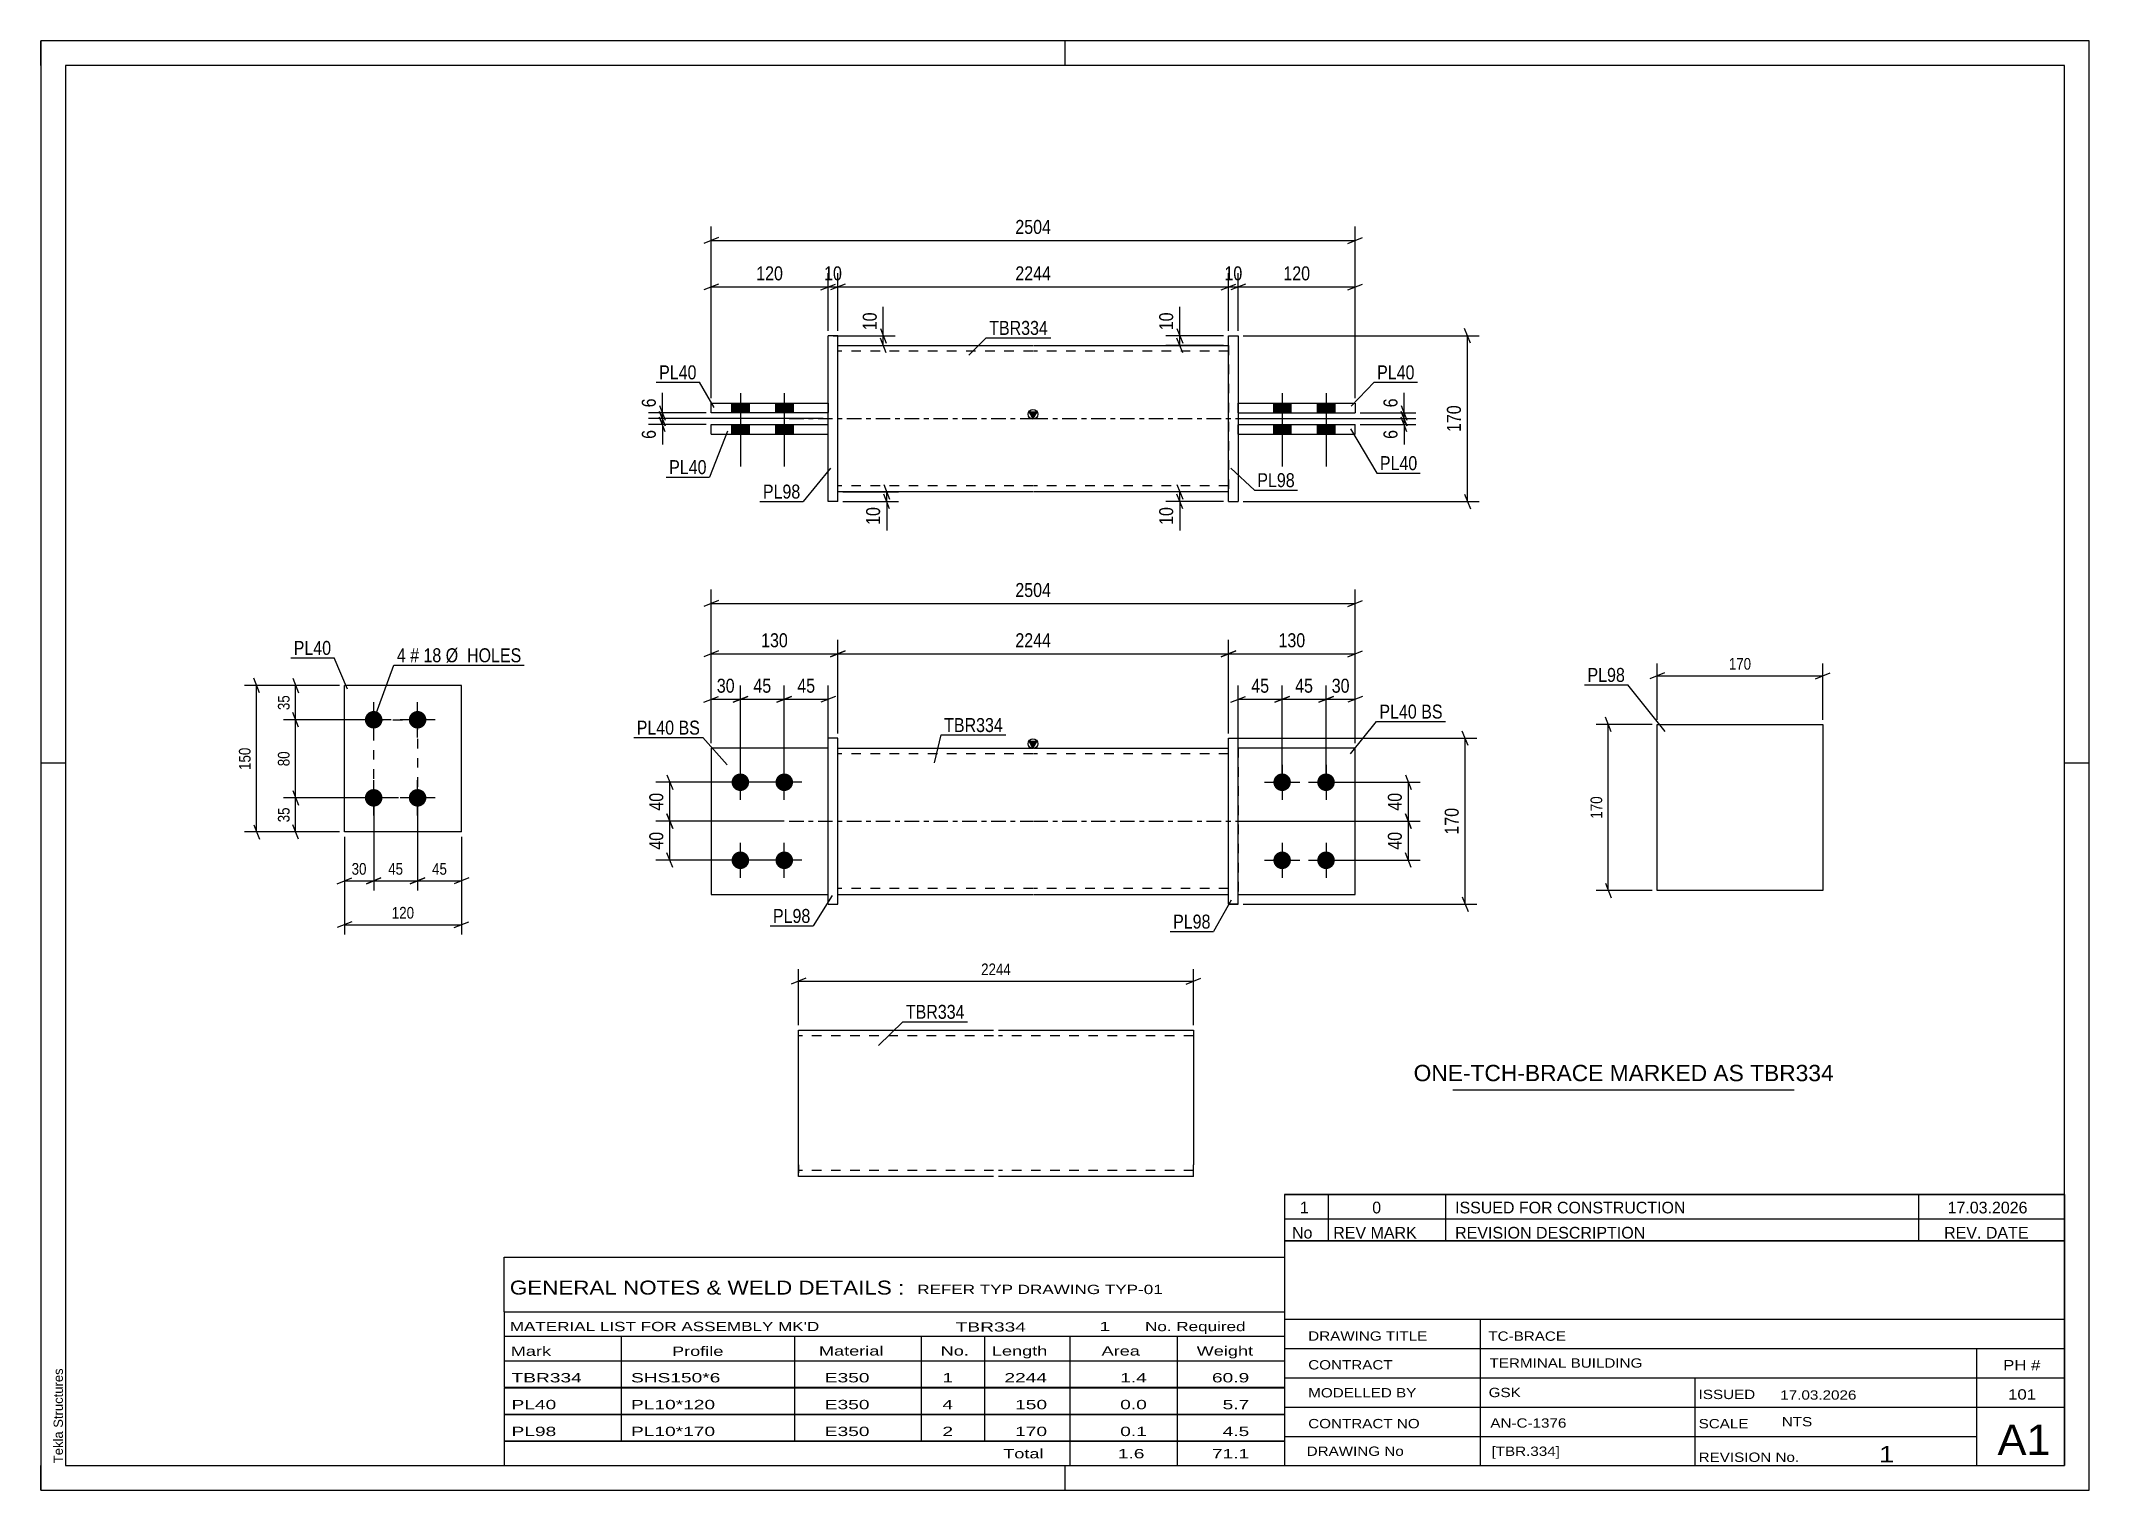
# Model space of a CAD drawing. Header units: millimetres. Extents: x 0 to 420, y 0 to 297.
import ezdxf

# ---------------------------------------------------------------- set-up
doc = ezdxf.new("R2010")
doc.units = ezdxf.units.MM
doc.linetypes.add('DXK_LINE_DOT2', pattern=[3.9198, 1.9599, -1.9599])
doc.linetypes.add('DXK_LINE_DOT3', pattern=[5.9187, 2.979, -0.9799, 0.9799, -0.9799])
doc.styles.add('Arial', font='ARIAL.TTF', dxfattribs={"height": 0.2})
doc.styles.add('Arial Narrow', font='ARIALN.TTF', dxfattribs={"height": 0.2})

# ---------------------------------------------------------------- blocks, each defined once
blk = doc.blocks.new('Unknown-581363217-1163')
at = {"color": 5, "linetype": 'Continuous'}
for p, q in [((420, 297), (0, 297)), ((0, 297), (0, 0)), ((0, 292), (0, 297)), ((210, 292), (210, 297)), ((420, 0), (420, 297)), ((415, 292), (5, 292)), ((5, 292), (5, 5)), ((415, 5), (415, 292)), ((5, 149), (0, 149)), ((420, 149), (415, 149)), ((0, 0), (0, 5)), ((5, 5), (415, 5)), ((210, 0), (210, 5)), ((0, 0), (420, 0))]:
    blk.add_line(p, q, dxfattribs=at)
at = {"color": 174, "linetype": 'Continuous', "style": 'Arial'}
blk.add_text('Tekla Structures', height=1.9102, rotation=90, dxfattribs=at).set_placement((4.5, 5.5))
blk = doc.blocks.new('Part-581363217-4012 - 4011')
at = {"color": 2, "linetype": 'Continuous'}
for p, q in [((331.41, 156.89), (365.41, 156.89)), ((331.41, 122.89), (331.41, 156.89)), ((365.41, 156.89), (365.41, 122.89)), ((365.41, 122.89), (331.41, 122.89))]:
    blk.add_line(p, q, dxfattribs=at)
blk = doc.blocks.new('Part-581363217-4025 - 4024')
at = {"color": 2, "linetype": 'Continuous'}
for p, q in [((155.35, 91.88), (155.35, 94.28)), ((155.35, 94.28), (195.35, 94.28)), ((196.35, 94.28), (236.35, 94.28)), ((236.35, 94.28), (236.35, 94.1)), ((236.35, 94.1), (236.35, 91.88)), ((155.35, 66.68), (155.35, 91.88)), ((236.35, 91.88), (236.35, 66.68)), ((155.35, 64.46), (155.35, 66.68)), ((155.35, 64.28), (155.35, 64.46)), ((195.35, 64.28), (155.35, 64.28)), ((236.35, 64.28), (196.35, 64.28)), ((236.35, 64.28), (236.35, 66.68))]:
    blk.add_line(p, q, dxfattribs=at)
at = {"color": 7, "linetype": 'DXK_LINE_DOT2'}
for p, q in [((195.35, 93.08), (155.35, 93.08)), ((236.35, 93.08), (196.35, 93.08)), ((236.35, 93.57), (236.35, 91.88)), ((155.35, 66.68), (155.35, 64.98)), ((155.35, 65.48), (155.35, 65.57)), ((195.35, 65.48), (155.35, 65.48)), ((155.35, 64.28), (155.35, 64.28)), ((236.35, 65.48), (196.35, 65.48)), ((236.35, 65.57), (236.35, 66.22)), ((236.35, 65.48), (236.35, 65.57)), ((236.35, 65.48), (236.35, 65.57))]:
    blk.add_line(p, q, dxfattribs=at)
blk = doc.blocks.new('Part-581363217-1800 - 1794')
at = {"color": 7, "linetype": 'DXK_LINE_DOT2'}
for p, q in [((161.43, 152.07), (137.43, 152.07)), ((137.43, 152.07), (137.43, 122.07)), ((161.43, 122.07), (161.43, 152.07)), ((137.43, 122.07), (161.43, 122.07))]:
    blk.add_line(p, q, dxfattribs=at)
blk = doc.blocks.new('Part-581363217-1797 - 1794')
at = {"color": 7, "linetype": 'DXK_LINE_DOT2'}
for p, q in [((269.53, 152.07), (245.53, 152.07)), ((245.53, 152.07), (245.53, 122.07)), ((269.53, 122.07), (269.53, 152.07)), ((245.53, 122.07), (269.53, 122.07))]:
    blk.add_line(p, q, dxfattribs=at)
blk = doc.blocks.new('Part-581363217-1798 - 1794')
at = {"color": 2, "linetype": 'Continuous'}
for p, q in [((269.53, 152.07), (245.53, 152.07)), ((269.53, 122.07), (269.53, 152.07)), ((245.53, 122.07), (269.53, 122.07))]:
    blk.add_line(p, q, dxfattribs=at)
at = {"color": 7, "linetype": 'DXK_LINE_DOT2'}
blk.add_line((245.53, 152.07), (245.53, 122.07), dxfattribs=at)
blk = doc.blocks.new('Part-581363217-1799 - 1794')
at = {"color": 2, "linetype": 'Continuous'}
for p, q in [((243.53, 120.07), (243.53, 154.07)), ((243.53, 154.07), (245.53, 154.07)), ((245.53, 120.07), (245.53, 154.07)), ((245.53, 120.07), (243.53, 120.07)), ((243.53, 120.07), (243.53, 120.07))]:
    blk.add_line(p, q, dxfattribs=at)
at = {"color": 7, "linetype": 'DXK_LINE_DOT2'}
for p, q in [((243.53, 154.07), (245.53, 154.07)), ((243.53, 120.07), (245.53, 120.07))]:
    blk.add_line(p, q, dxfattribs=at)
blk = doc.blocks.new('Part-581363217-1801 - 1794')
at = {"color": 2, "linetype": 'Continuous'}
for p, q in [((161.43, 152.07), (137.43, 152.07)), ((137.43, 152.07), (137.43, 122.07)), ((137.43, 122.07), (161.43, 122.07))]:
    blk.add_line(p, q, dxfattribs=at)
at = {"color": 7, "linetype": 'DXK_LINE_DOT2'}
blk.add_line((161.43, 122.07), (161.43, 152.07), dxfattribs=at)
blk = doc.blocks.new('Part-581363217-1802 - 1794')
at = {"color": 2, "linetype": 'Continuous'}
for p, q in [((161.43, 120.07), (161.43, 154.07)), ((163.43, 154.07), (161.43, 154.07)), ((163.43, 120.07), (163.43, 154.07)), ((161.43, 120.07), (163.43, 120.07))]:
    blk.add_line(p, q, dxfattribs=at)
blk = doc.blocks.new('Part-581363217-1803 - 1794')
at = {"linetype": 'Continuous'}
blk.add_hatch(color=2, dxfattribs=at).paths.add_polyline_path([(203.43, 152.07), (202.63, 153.47), (204.23, 153.47)])
at = {"color": 2, "linetype": 'Continuous'}
for p, q in [((163.43, 152.07), (203.43, 152.07)), ((203.43, 152.07), (202.63, 153.47)), ((202.63, 153.47), (204.23, 153.47)), ((204.23, 153.47), (203.43, 152.07)), ((203.53, 152.07), (243.53, 152.07)), ((163.43, 122.07), (203.43, 122.07)), ((203.53, 122.07), (243.53, 122.07))]:
    blk.add_line(p, q, dxfattribs=at)
at = {"color": 7, "linetype": 'DXK_LINE_DOT2'}
for p, q in [((163.43, 122.07), (163.43, 152.07)), ((243.53, 122.07), (243.53, 152.07)), ((203.43, 150.87), (163.43, 150.87)), ((243.53, 150.87), (203.53, 150.87)), ((203.43, 123.27), (163.43, 123.27)), ((243.53, 123.27), (203.53, 123.27))]:
    blk.add_line(p, q, dxfattribs=at)
at = {"color": 7, "linetype": 'DXK_LINE_DOT3'}
for p, q in [((153.43, 137.07), (203.43, 137.07)), ((203.53, 137.07), (253.53, 137.07))]:
    blk.add_line(p, q, dxfattribs=at)
at = {"color": 2, "linetype": 'Continuous'}
blk.add_circle((203.43, 152.97), 1, dxfattribs=at)
blk = doc.blocks.new('Bolt-581363217-1804 - 1794')
at = {"linetype": 'Continuous'}
for points in [[(254.53, 146.87, -1), (254.53, 143.27, -1)], [(263.53, 146.87, -1), (263.53, 143.27, -1)], [(254.53, 130.87, -1), (254.53, 127.27, -1)], [(263.53, 130.87, -1), (263.53, 127.27, -1)]]:
    blk.add_hatch(color=1, dxfattribs=at).paths.add_polyline_path(points)
at = {"color": 1, "linetype": 'Continuous'}
for p, q in [((254.53, 148.67), (254.53, 141.47)), ((263.53, 148.67), (263.53, 141.47)), ((250.93, 145.07), (258.13, 145.07)), ((259.93, 145.07), (267.13, 145.07)), ((254.53, 132.67), (254.53, 125.47)), ((263.53, 132.67), (263.53, 125.47)), ((250.93, 129.07), (258.13, 129.07)), ((259.93, 129.07), (267.13, 129.07))]:
    blk.add_line(p, q, dxfattribs=at)
blk = doc.blocks.new('Bolt-581363217-1806 - 1794')
at = {"linetype": 'Continuous'}
for points in [[(143.43, 143.27, -1), (143.43, 146.87, -1)], [(152.43, 143.27, -1), (152.43, 146.87, -1)], [(143.43, 127.27, -1), (143.43, 130.87, -1)], [(152.43, 127.27, -1), (152.43, 130.87, -1)]]:
    blk.add_hatch(color=1, dxfattribs=at).paths.add_polyline_path(points)
at = {"color": 1, "linetype": 'Continuous'}
for p, q in [((143.43, 141.47), (143.43, 148.67)), ((152.43, 141.47), (152.43, 148.67)), ((147.03, 145.07), (139.83, 145.07)), ((156.03, 145.07), (148.83, 145.07)), ((143.43, 125.47), (143.43, 132.67)), ((152.43, 125.47), (152.43, 132.67)), ((147.03, 129.07), (139.83, 129.07)), ((156.03, 129.07), (148.83, 129.07))]:
    blk.add_line(p, q, dxfattribs=at)
blk = doc.blocks.new('Bolt-581363217-2572 - 2564')
at = {"linetype": 'Continuous'}
for points in [[(256.33, 222.79), (252.73, 222.79), (252.73, 220.79), (256.33, 220.79)], [(256.33, 222.79), (252.73, 222.79), (252.73, 220.79), (256.33, 220.79)], [(265.33, 222.79), (261.73, 222.79), (261.73, 220.79), (265.33, 220.79)], [(265.33, 222.79), (261.73, 222.79), (261.73, 220.79), (265.33, 220.79)], [(256.33, 218.39), (252.73, 218.39), (252.73, 216.39), (256.33, 216.39)], [(256.33, 218.39), (252.73, 218.39), (252.73, 216.39), (256.33, 216.39)], [(265.33, 218.39), (261.73, 218.39), (261.73, 216.39), (265.33, 216.39)], [(265.33, 218.39), (261.73, 218.39), (261.73, 216.39), (265.33, 216.39)]]:
    blk.add_hatch(color=1, dxfattribs=at).paths.add_polyline_path(points)
at = {"color": 1, "linetype": 'Continuous'}
for p, q in [((252.73, 222.79), (252.73, 220.79)), ((252.73, 222.79), (252.73, 220.79)), ((254.53, 224.79), (254.53, 209.79)), ((254.53, 224.79), (254.53, 209.79)), ((256.33, 222.79), (256.33, 220.79)), ((256.33, 222.79), (256.33, 220.79)), ((261.73, 222.79), (261.73, 220.79)), ((261.73, 222.79), (261.73, 220.79)), ((263.53, 224.79), (263.53, 209.79)), ((263.53, 224.79), (263.53, 209.79)), ((265.33, 222.79), (265.33, 220.79)), ((265.33, 222.79), (265.33, 220.79)), ((252.73, 218.39), (252.73, 216.39)), ((252.73, 218.39), (252.73, 216.39)), ((256.33, 218.39), (256.33, 216.39)), ((256.33, 218.39), (256.33, 216.39)), ((261.73, 218.39), (261.73, 216.39)), ((261.73, 218.39), (261.73, 216.39)), ((265.33, 218.39), (265.33, 216.39)), ((265.33, 218.39), (265.33, 216.39))]:
    blk.add_line(p, q, dxfattribs=at)
blk = doc.blocks.new('Part-581363217-2565 - 2564')
at = {"color": 2, "linetype": 'Continuous'}
for p, q in [((245.53, 222.79), (269.53, 222.79)), ((269.53, 222.79), (269.53, 220.79)), ((245.53, 220.79), (269.53, 220.79))]:
    blk.add_line(p, q, dxfattribs=at)
at = {"color": 7, "linetype": 'DXK_LINE_DOT2'}
for p, q in [((245.53, 220.79), (245.53, 222.79)), ((245.53, 222.79), (269.53, 222.79)), ((269.53, 222.79), (269.53, 222.79)), ((245.53, 220.79), (269.53, 220.79))]:
    blk.add_line(p, q, dxfattribs=at)
blk = doc.blocks.new('Part-581363217-2566 - 2564')
at = {"color": 2, "linetype": 'Continuous'}
for p, q in [((245.53, 218.39), (269.53, 218.39)), ((245.53, 216.39), (269.53, 216.39)), ((269.53, 216.39), (269.53, 218.39))]:
    blk.add_line(p, q, dxfattribs=at)
at = {"color": 7, "linetype": 'DXK_LINE_DOT2'}
for p, q in [((245.53, 216.39), (245.53, 218.39)), ((245.53, 218.39), (269.53, 218.39)), ((245.53, 216.39), (269.53, 216.39))]:
    blk.add_line(p, q, dxfattribs=at)
blk = doc.blocks.new('Part-581363217-2567 - 2564')
at = {"color": 2, "linetype": 'Continuous'}
for p, q in [((243.53, 236.59), (243.53, 236.59)), ((243.53, 202.59), (243.53, 236.59)), ((243.53, 236.59), (245.53, 236.59)), ((245.53, 236.59), (245.53, 236.59)), ((245.53, 236.59), (245.53, 202.59)), ((243.53, 202.59), (245.53, 202.59)), ((243.53, 202.59), (243.53, 202.59)), ((245.53, 202.59), (245.53, 202.59))]:
    blk.add_line(p, q, dxfattribs=at)
at = {"color": 7, "linetype": 'DXK_LINE_DOT2'}
for p, q in [((243.53, 236.59), (243.53, 236.59)), ((243.53, 236.59), (245.53, 236.59)), ((243.53, 202.59), (245.53, 202.59))]:
    blk.add_line(p, q, dxfattribs=at)
blk = doc.blocks.new('Part-581363217-2568 - 2564')
at = {"color": 2, "linetype": 'Continuous'}
for p, q in [((137.43, 222.79), (161.43, 222.79)), ((137.43, 220.79), (137.43, 222.79)), ((161.43, 220.79), (137.43, 220.79))]:
    blk.add_line(p, q, dxfattribs=at)
at = {"color": 7, "linetype": 'DXK_LINE_DOT2'}
blk.add_line((161.43, 222.79), (161.43, 220.79), dxfattribs=at)
blk = doc.blocks.new('Part-581363217-2569 - 2564')
at = {"color": 2, "linetype": 'Continuous'}
for p, q in [((137.43, 216.39), (137.43, 218.39)), ((137.43, 218.39), (161.43, 218.39)), ((137.43, 216.39), (161.43, 216.39))]:
    blk.add_line(p, q, dxfattribs=at)
at = {"color": 7, "linetype": 'DXK_LINE_DOT2'}
blk.add_line((161.43, 216.39), (161.43, 218.39), dxfattribs=at)
blk = doc.blocks.new('Part-581363217-2570 - 2564')
at = {"color": 2, "linetype": 'Continuous'}
for p, q in [((163.43, 236.59), (161.43, 236.59)), ((161.43, 202.59), (161.43, 236.59)), ((163.43, 202.59), (163.43, 236.59)), ((163.43, 202.59), (161.43, 202.59))]:
    blk.add_line(p, q, dxfattribs=at)
blk = doc.blocks.new('Part-581363217-2571 - 2564')
at = {"linetype": 'Continuous'}
blk.add_hatch(color=2, dxfattribs=at).paths.add_polyline_path([(203.43, 219.59), (202.63, 220.99), (204.23, 220.99)])
at = {"color": 2, "linetype": 'Continuous'}
for p, q in [((163.43, 234.59), (203.43, 234.59)), ((203.53, 234.59), (243.53, 234.59)), ((203.43, 219.59), (202.63, 220.99)), ((202.63, 220.99), (204.23, 220.99)), ((204.23, 220.99), (203.43, 219.59)), ((203.43, 204.59), (163.43, 204.59)), ((243.53, 204.59), (203.53, 204.59))]:
    blk.add_line(p, q, dxfattribs=at)
at = {"color": 7, "linetype": 'DXK_LINE_DOT2'}
for p, q in [((163.43, 204.59), (163.43, 234.59)), ((203.43, 233.39), (163.43, 233.39)), ((243.53, 233.39), (203.53, 233.39)), ((243.53, 234.59), (243.53, 204.59)), ((203.43, 205.79), (163.43, 205.79)), ((243.53, 205.79), (203.53, 205.79))]:
    blk.add_line(p, q, dxfattribs=at)
at = {"color": 7, "linetype": 'DXK_LINE_DOT3'}
for p, q in [((153.43, 219.59), (203.43, 219.59)), ((203.53, 219.59), (253.53, 219.59))]:
    blk.add_line(p, q, dxfattribs=at)
at = {"color": 2, "linetype": 'Continuous'}
blk.add_circle((203.43, 220.49), 1, dxfattribs=at)
blk = doc.blocks.new('Bolt-581363217-2574 - 2564')
at = {"linetype": 'Continuous'}
for points in [[(141.63, 220.79), (145.23, 220.79), (145.23, 222.79), (141.63, 222.79)], [(141.63, 220.79), (145.23, 220.79), (145.23, 222.79), (141.63, 222.79)], [(150.63, 220.79), (154.23, 220.79), (154.23, 222.79), (150.63, 222.79)], [(150.63, 220.79), (154.23, 220.79), (154.23, 222.79), (150.63, 222.79)], [(141.63, 216.39), (145.23, 216.39), (145.23, 218.39), (141.63, 218.39)], [(141.63, 216.39), (145.23, 216.39), (145.23, 218.39), (141.63, 218.39)], [(150.63, 216.39), (154.23, 216.39), (154.23, 218.39), (150.63, 218.39)], [(150.63, 216.39), (154.23, 216.39), (154.23, 218.39), (150.63, 218.39)]]:
    blk.add_hatch(color=1, dxfattribs=at).paths.add_polyline_path(points)
at = {"color": 1, "linetype": 'Continuous'}
for p, q in [((141.63, 222.79), (141.63, 220.79)), ((141.63, 222.79), (141.63, 220.79)), ((143.43, 224.79), (143.43, 209.79)), ((143.43, 224.79), (143.43, 209.79)), ((145.23, 222.79), (145.23, 220.79)), ((145.23, 222.79), (145.23, 220.79)), ((150.63, 222.79), (150.63, 220.79)), ((150.63, 222.79), (150.63, 220.79)), ((152.43, 224.79), (152.43, 209.79)), ((152.43, 224.79), (152.43, 209.79)), ((154.23, 222.79), (154.23, 220.79)), ((154.23, 222.79), (154.23, 220.79)), ((141.63, 218.39), (141.63, 216.39)), ((141.63, 218.39), (141.63, 216.39)), ((145.23, 218.39), (145.23, 216.39)), ((145.23, 218.39), (145.23, 216.39)), ((150.63, 218.39), (150.63, 216.39)), ((150.63, 218.39), (150.63, 216.39)), ((154.23, 218.39), (154.23, 216.39)), ((154.23, 218.39), (154.23, 216.39))]:
    blk.add_line(p, q, dxfattribs=at)
blk = doc.blocks.new('Part-581363217-3999 - 3995')
at = {"color": 2, "linetype": 'Continuous'}
for p, q in [((86.23, 164.87), (62.23, 164.87)), ((62.23, 134.87), (62.23, 164.87)), ((86.23, 134.87), (86.23, 164.87)), ((86.23, 134.87), (62.23, 134.87))]:
    blk.add_line(p, q, dxfattribs=at)
blk = doc.blocks.new('Bolt-581363217-4000 - 3995')
at = {"linetype": 'Continuous'}
for points in [[(68.23, 156.07, -1), (68.23, 159.67, -1)], [(77.23, 156.07, -1), (77.23, 159.67, -1)], [(68.23, 140.07, -1), (68.23, 143.67, -1)], [(77.23, 140.07, -1), (77.23, 143.67, -1)]]:
    blk.add_hatch(color=1, dxfattribs=at).paths.add_polyline_path(points)
at = {"color": 1, "linetype": 'Continuous'}
for p, q in [((68.23, 154.27), (68.23, 161.47)), ((77.23, 154.27), (77.23, 161.47)), ((71.83, 157.87), (64.63, 157.87)), ((80.83, 157.87), (73.63, 157.87)), ((68.23, 138.27), (68.23, 145.47)), ((77.23, 138.27), (77.23, 145.47)), ((71.83, 141.87), (64.63, 141.87)), ((80.83, 141.87), (73.63, 141.87))]:
    blk.add_line(p, q, dxfattribs=at)
blk = doc.blocks.new('Rectangle-581363217-4439 - 3995')
at = {"color": 1, "linetype": 'DXK_LINE_DOT2'}
blk.add_lwpolyline([(68.23, 157.87), (77.23, 157.87), (77.23, 141.87), (68.23, 141.87), (68.23, 157.87)], close=True, dxfattribs=at)
blk = doc.blocks.new('StraightDimension-581363217-4108 - 4011')
at = {"color": 7, "linetype": 'Continuous'}
for p, q in [((331.41, 157.89), (331.41, 169.39)), ((365.41, 157.89), (365.41, 169.39)), ((332.91, 167.49), (329.91, 166.29)), ((331.41, 166.89), (365.41, 166.89)), ((363.91, 166.29), (366.91, 167.49))]:
    blk.add_line(p, q, dxfattribs=at)
at = {"color": 0}
blk.add_wipeout([(351.2, 167.64), (351.2, 171.14), (345.63, 171.14), (345.63, 167.64)], dxfattribs=at)
at = {"color": 3, "style": 'Arial Narrow'}
blk.add_text('170', height=2.386, dxfattribs=at).set_placement((346.13, 168.14))
blk = doc.blocks.new('StraightDimension-581363217-4112 - 4011')
at = {"color": 7, "linetype": 'Continuous'}
for p, q in [((330.41, 156.89), (318.91, 156.89)), ((322.01, 155.39), (320.81, 158.39)), ((321.41, 122.89), (321.41, 156.89)), ((330.41, 122.89), (318.91, 122.89)), ((320.81, 124.39), (322.01, 121.39))]:
    blk.add_line(p, q, dxfattribs=at)
at = {"color": 0}
blk.add_wipeout([(320.66, 142.68), (317.16, 142.68), (317.16, 137.11), (320.66, 137.11)], dxfattribs=at)
at = {"color": 3, "style": 'Arial Narrow'}
blk.add_text('170', height=2.386, rotation=90.0002, dxfattribs=at).set_placement((320.16, 137.61))
blk = doc.blocks.new('StraightDimension-581363217-4120 - 4024')
at = {"color": 7, "linetype": 'Continuous'}
for p, q in [((155.35, 95.28), (155.35, 106.78)), ((236.35, 95.28), (236.35, 106.78)), ((156.85, 104.88), (153.85, 103.68)), ((155.35, 104.28), (236.35, 104.28)), ((234.85, 103.68), (237.85, 104.88))]:
    blk.add_line(p, q, dxfattribs=at)
at = {"color": 0}
blk.add_wipeout([(199.39, 105.03), (199.39, 108.53), (192.3, 108.53), (192.3, 105.03)], dxfattribs=at)
at = {"color": 3, "style": 'Arial Narrow'}
blk.add_text('2244', height=2.386, dxfattribs=at).set_placement((192.8, 105.53))
blk = doc.blocks.new('StraightDimension-581363217-3432 - 1794')
at = {"color": 7, "linetype": 'Continuous'}
for p, q in [((151.43, 145.07), (126.11, 145.07)), ((128.36, 146.57), (129.56, 143.57)), ((128.96, 137.07), (128.96, 145.07)), ((152.43, 137.07), (126.11, 137.07)), ((129.56, 135.57), (128.36, 138.57))]:
    blk.add_line(p, q, dxfattribs=at)
at = {"color": 0}
blk.add_wipeout([(128.21, 143.5), (124.01, 143.5), (124.01, 138.64), (128.21, 138.64)], dxfattribs=at)
at = {"color": 3, "style": 'Arial Narrow'}
blk.add_text('40', height=2.863, rotation=90.0002, dxfattribs=at).set_placement((127.61, 139.24))
blk = doc.blocks.new('StraightDimension-581363217-3636 - 1794')
at = {"color": 7, "linetype": 'Continuous'}
for p, q in [((245.53, 153.07), (245.53, 164.92)), ((254.53, 146.07), (254.53, 164.92)), ((244.03, 161.47), (247.03, 162.67)), ((245.53, 162.07), (254.53, 162.07)), ((256.03, 162.67), (253.03, 161.47))]:
    blk.add_line(p, q, dxfattribs=at)
at = {"color": 0}
blk.add_wipeout([(252.45, 162.82), (252.45, 167.02), (247.6, 167.02), (247.6, 162.82)], dxfattribs=at)
at = {"color": 3, "style": 'Arial Narrow'}
blk.add_text('45', height=2.863, dxfattribs=at).set_placement((248.2, 163.42))
blk = doc.blocks.new('StraightDimension-581363217-3635 - 1794')
at = {"color": 7, "linetype": 'Continuous'}
for p, q in [((254.53, 146.07), (254.53, 164.92)), ((263.53, 146.07), (263.53, 164.92)), ((253.03, 161.47), (256.03, 162.67)), ((254.53, 162.07), (263.53, 162.07)), ((265.03, 162.67), (262.03, 161.47))]:
    blk.add_line(p, q, dxfattribs=at)
at = {"color": 0}
blk.add_wipeout([(261.45, 162.82), (261.45, 167.02), (256.6, 167.02), (256.6, 162.82)], dxfattribs=at)
at = {"color": 3, "style": 'Arial Narrow'}
blk.add_text('45', height=2.863, dxfattribs=at).set_placement((257.2, 163.42))
blk = doc.blocks.new('StraightDimension-581363217-3433 - 1794')
at = {"color": 7, "linetype": 'Continuous'}
for p, q in [((152.43, 137.07), (126.11, 137.07)), ((128.36, 138.57), (129.56, 135.57)), ((128.96, 129.07), (128.96, 137.07)), ((129.56, 127.57), (128.36, 130.57)), ((151.43, 129.07), (126.11, 129.07))]:
    blk.add_line(p, q, dxfattribs=at)
at = {"color": 0}
blk.add_wipeout([(128.21, 135.5), (124.01, 135.5), (124.01, 130.64), (128.21, 130.64)], dxfattribs=at)
at = {"color": 3, "style": 'Arial Narrow'}
blk.add_text('40', height=2.863, rotation=90.0002, dxfattribs=at).set_placement((127.61, 131.24))
blk = doc.blocks.new('StraightDimension-581363217-3680 - 1794')
at = {"color": 7, "linetype": 'Continuous'}
for p, q in [((243.53, 155.07), (243.53, 174.24)), ((269.53, 153.07), (269.53, 174.24)), ((245.03, 171.99), (242.03, 170.79)), ((243.53, 171.39), (269.53, 171.39)), ((268.03, 170.79), (271.03, 171.99))]:
    blk.add_line(p, q, dxfattribs=at)
at = {"color": 0}
blk.add_wipeout([(259.87, 172.14), (259.87, 176.34), (253.18, 176.34), (253.18, 172.14)], dxfattribs=at)
at = {"color": 3, "style": 'Arial Narrow'}
blk.add_text('130', height=2.863, dxfattribs=at).set_placement((253.78, 172.74))
blk = doc.blocks.new('StraightDimension-581363217-3569 - 1794')
at = {"color": 7, "linetype": 'Continuous'}
for p, q in [((264.53, 145.07), (282.82, 145.07)), ((279.82, 146.57), (281.02, 143.57)), ((280.42, 137.07), (280.42, 145.07)), ((246.53, 137.07), (282.82, 137.07)), ((281.02, 135.57), (279.82, 138.57))]:
    blk.add_line(p, q, dxfattribs=at)
at = {"color": 0}
blk.add_wipeout([(279.67, 143.5), (275.47, 143.5), (275.47, 138.64), (279.67, 138.64)], dxfattribs=at)
at = {"color": 3, "style": 'Arial Narrow'}
blk.add_text('40', height=2.863, rotation=90.0002, dxfattribs=at).set_placement((279.07, 139.24))
blk = doc.blocks.new('StraightDimension-581363217-3570 - 1794')
at = {"color": 7, "linetype": 'Continuous'}
for p, q in [((246.53, 137.07), (282.82, 137.07)), ((279.82, 138.57), (281.02, 135.57)), ((280.42, 129.07), (280.42, 137.07)), ((281.02, 127.57), (279.82, 130.57)), ((264.53, 129.07), (282.82, 129.07))]:
    blk.add_line(p, q, dxfattribs=at)
at = {"color": 0}
blk.add_wipeout([(279.67, 135.5), (275.47, 135.5), (275.47, 130.64), (279.67, 130.64)], dxfattribs=at)
at = {"color": 3, "style": 'Arial Narrow'}
blk.add_text('40', height=2.863, rotation=90.0002, dxfattribs=at).set_placement((279.07, 131.24))
blk = doc.blocks.new('StraightDimension-581363217-3588 - 1794')
at = {"color": 7, "linetype": 'Continuous'}
for p, q in [((152.43, 146.07), (152.43, 164.92)), ((161.43, 153.07), (161.43, 164.92)), ((150.93, 161.47), (153.93, 162.67)), ((152.43, 162.07), (161.43, 162.07)), ((162.93, 162.67), (159.93, 161.47))]:
    blk.add_line(p, q, dxfattribs=at)
at = {"color": 0}
blk.add_wipeout([(159.35, 162.82), (159.35, 167.02), (154.5, 167.02), (154.5, 162.82)], dxfattribs=at)
at = {"color": 3, "style": 'Arial Narrow'}
blk.add_text('45', height=2.863, dxfattribs=at).set_placement((155.1, 163.42))
blk = doc.blocks.new('StraightDimension-581363217-3589 - 1794')
at = {"color": 7, "linetype": 'Continuous'}
for p, q in [((143.43, 146.07), (143.43, 164.92)), ((152.43, 146.07), (152.43, 164.92)), ((141.93, 161.47), (144.93, 162.67)), ((143.43, 162.07), (152.43, 162.07)), ((153.93, 162.67), (150.93, 161.47))]:
    blk.add_line(p, q, dxfattribs=at)
at = {"color": 0}
blk.add_wipeout([(150.35, 162.82), (150.35, 167.02), (145.5, 167.02), (145.5, 162.82)], dxfattribs=at)
at = {"color": 3, "style": 'Arial Narrow'}
blk.add_text('45', height=2.863, dxfattribs=at).set_placement((146.1, 163.42))
blk = doc.blocks.new('StraightDimension-581363217-3590 - 1794')
at = {"color": 7, "linetype": 'Continuous'}
for p, q in [((137.43, 153.07), (137.43, 164.92)), ((143.43, 146.07), (143.43, 164.92)), ((135.93, 161.47), (138.93, 162.67)), ((137.43, 162.07), (143.43, 162.07)), ((144.93, 162.67), (141.93, 161.47))]:
    blk.add_line(p, q, dxfattribs=at)
at = {"color": 0}
blk.add_wipeout([(142.85, 162.82), (142.85, 167.02), (138, 167.02), (138, 162.82)], dxfattribs=at)
at = {"color": 3, "style": 'Arial Narrow'}
blk.add_text('30', height=2.863, dxfattribs=at).set_placement((138.6, 163.42))
blk = doc.blocks.new('StraightDimension-581363217-3634 - 1794')
at = {"color": 7, "linetype": 'Continuous'}
for p, q in [((263.53, 146.07), (263.53, 164.92)), ((269.53, 153.07), (269.53, 164.92)), ((262.03, 161.47), (265.03, 162.67)), ((263.53, 162.07), (269.53, 162.07)), ((271.03, 162.67), (268.03, 161.47))]:
    blk.add_line(p, q, dxfattribs=at)
at = {"color": 0}
blk.add_wipeout([(268.95, 162.82), (268.95, 167.02), (264.1, 167.02), (264.1, 162.82)], dxfattribs=at)
at = {"color": 3, "style": 'Arial Narrow'}
blk.add_text('30', height=2.863, dxfattribs=at).set_placement((264.7, 163.42))
blk = doc.blocks.new('StraightDimension-581363217-3681 - 1794')
at = {"color": 7, "linetype": 'Continuous'}
for p, q in [((163.43, 155.07), (163.43, 174.24)), ((243.53, 155.07), (243.53, 174.24)), ((164.93, 171.99), (161.93, 170.79)), ((163.43, 171.39), (243.53, 171.39)), ((242.03, 170.79), (245.03, 171.99))]:
    blk.add_line(p, q, dxfattribs=at)
at = {"color": 0}
blk.add_wipeout([(207.73, 172.14), (207.73, 176.34), (199.22, 176.34), (199.22, 172.14)], dxfattribs=at)
at = {"color": 3, "style": 'Arial Narrow'}
blk.add_text('2244', height=2.863, dxfattribs=at).set_placement((199.82, 172.74))
blk = doc.blocks.new('StraightDimension-581363217-3682 - 1794')
at = {"color": 7, "linetype": 'Continuous'}
for p, q in [((137.43, 153.07), (137.43, 174.24)), ((163.43, 155.07), (163.43, 174.24)), ((138.93, 171.99), (135.93, 170.79)), ((137.43, 171.39), (163.43, 171.39)), ((161.93, 170.79), (164.93, 171.99))]:
    blk.add_line(p, q, dxfattribs=at)
at = {"color": 0}
blk.add_wipeout([(153.77, 172.14), (153.77, 176.34), (147.08, 176.34), (147.08, 172.14)], dxfattribs=at)
at = {"color": 3, "style": 'Arial Narrow'}
blk.add_text('130', height=2.863, dxfattribs=at).set_placement((147.68, 172.74))
blk = doc.blocks.new('StraightDimension-581363217-3888 - 1794')
at = {"color": 7, "linetype": 'Continuous'}
for p, q in [((292.68, 152.57), (291.48, 155.57)), ((245.53, 154.07), (294.48, 154.07)), ((292.08, 120.07), (292.08, 154.07)), ((246.53, 120.07), (294.48, 120.07)), ((291.48, 121.57), (292.68, 118.57))]:
    blk.add_line(p, q, dxfattribs=at)
at = {"color": 0}
blk.add_wipeout([(291.33, 140.41), (287.13, 140.41), (287.13, 133.73), (291.33, 133.73)], dxfattribs=at)
at = {"color": 3, "style": 'Arial Narrow'}
blk.add_text('170', height=2.863, rotation=90.0002, dxfattribs=at).set_placement((290.73, 134.33))
blk = doc.blocks.new('StraightDimension-581363217-4561 - 1794')
at = {"color": 7, "linetype": 'Continuous'}
for p, q in [((138.93, 182.29), (135.93, 181.09)), ((137.43, 153.07), (137.43, 184.54)), ((137.43, 181.69), (269.53, 181.69)), ((268.03, 181.09), (271.03, 182.29)), ((269.53, 153.07), (269.53, 184.54))]:
    blk.add_line(p, q, dxfattribs=at)
at = {"color": 0}
blk.add_wipeout([(207.73, 182.44), (207.73, 186.64), (199.22, 186.64), (199.22, 182.44)], dxfattribs=at)
at = {"color": 3, "style": 'Arial Narrow'}
blk.add_text('2504', height=2.863, dxfattribs=at).set_placement((199.82, 183.04))
blk = doc.blocks.new('StraightDimension-581363217-3194 - 2564')
at = {"color": 7, "linetype": 'Continuous'}
for p, q in [((243.53, 237.59), (243.53, 249.44)), ((245.53, 237.59), (245.53, 249.44)), ((242.03, 245.99), (245.03, 247.19)), ((243.53, 246.59), (245.53, 246.59)), ((247.03, 247.19), (244.03, 245.99))]:
    blk.add_line(p, q, dxfattribs=at)
at = {"color": 0}
blk.add_wipeout([(246.95, 247.34), (246.95, 251.54), (242.1, 251.54), (242.1, 247.34)], dxfattribs=at)
at = {"color": 3, "style": 'Arial Narrow'}
blk.add_text('10', height=2.863, dxfattribs=at).set_placement((242.7, 247.94))
blk = doc.blocks.new('StraightDimension-581363217-3176 - 2564')
at = {"color": 7, "linetype": 'Continuous'}
for p, q in [((136.43, 220.79), (124.58, 220.79)), ((160.43, 219.59), (124.58, 219.59)), ((126.83, 222.29), (128.03, 219.29)), ((128.03, 218.09), (126.83, 221.09)), ((127.43, 219.59), (127.43, 220.79))]:
    blk.add_line(p, q, dxfattribs=at)
at = {"color": 0}
blk.add_wipeout([(126.68, 224.34), (122.48, 224.34), (122.48, 221.31), (126.68, 221.31)], dxfattribs=at)
at = {"color": 7, "linetype": 'Continuous'}
blk.add_line((127.43, 220.79), (127.43, 224.87), dxfattribs=at)
blk.add_line((127.43, 220.79), (127.43, 224.87), dxfattribs=at)
at = {"color": 3, "style": 'Arial Narrow'}
blk.add_text('6', height=2.86, rotation=90.0002, dxfattribs=at).set_placement((126.08, 221.91))
blk = doc.blocks.new('StraightDimension-581363217-3177 - 2564')
at = {"color": 7, "linetype": 'Continuous'}
for p, q in [((160.43, 219.59), (124.58, 219.59)), ((126.83, 221.09), (128.03, 218.09)), ((128.03, 216.89), (126.83, 219.89)), ((127.43, 218.39), (127.43, 219.59)), ((136.43, 218.39), (124.58, 218.39))]:
    blk.add_line(p, q, dxfattribs=at)
at = {"color": 0}
blk.add_wipeout([(126.68, 217.86), (122.48, 217.86), (122.48, 214.84), (126.68, 214.84)], dxfattribs=at)
at = {"color": 7, "linetype": 'Continuous'}
blk.add_line((127.43, 218.39), (127.43, 214.31), dxfattribs=at)
blk.add_line((127.43, 218.39), (127.43, 214.31), dxfattribs=at)
at = {"color": 3, "style": 'Arial Narrow'}
blk.add_text('6', height=2.86, rotation=90.0002, dxfattribs=at).set_placement((126.08, 215.44))
blk = doc.blocks.new('StraightDimension-581363217-2739 - 2564')
at = {"color": 7, "linetype": 'Continuous'}
for p, q in [((246.53, 236.59), (294.93, 236.59)), ((293.13, 235.09), (291.93, 238.09)), ((292.53, 202.59), (292.53, 236.59)), ((246.53, 202.59), (294.93, 202.59)), ((291.93, 204.09), (293.13, 201.09))]:
    blk.add_line(p, q, dxfattribs=at)
at = {"color": 0}
blk.add_wipeout([(291.78, 222.93), (287.58, 222.93), (287.58, 216.25), (291.78, 216.25)], dxfattribs=at)
at = {"color": 3, "style": 'Arial Narrow'}
blk.add_text('170', height=2.863, rotation=90.0002, dxfattribs=at).set_placement((291.18, 216.85))
blk = doc.blocks.new('StraightDimension-581363217-3336 - 2564')
at = {"color": 7, "linetype": 'Continuous'}
for p, q in [((138.93, 256.71), (135.93, 255.51)), ((137.43, 223.79), (137.43, 258.96)), ((268.03, 255.51), (271.03, 256.71)), ((269.53, 223.79), (269.53, 258.96)), ((137.43, 256.11), (269.53, 256.11))]:
    blk.add_line(p, q, dxfattribs=at)
at = {"color": 0}
blk.add_wipeout([(207.73, 256.86), (207.73, 261.06), (199.22, 261.06), (199.22, 256.86)], dxfattribs=at)
at = {"color": 3, "style": 'Arial Narrow'}
blk.add_text('2504', height=2.863, dxfattribs=at).set_placement((199.82, 257.46))
blk = doc.blocks.new('StraightDimension-581363217-3193 - 2564')
at = {"color": 7, "linetype": 'Continuous'}
for p, q in [((245.53, 237.59), (245.53, 249.44)), ((269.53, 223.79), (269.53, 249.44)), ((247.03, 247.19), (244.03, 245.99)), ((245.53, 246.59), (269.53, 246.59)), ((268.03, 245.99), (271.03, 247.19))]:
    blk.add_line(p, q, dxfattribs=at)
at = {"color": 0}
blk.add_wipeout([(260.87, 247.34), (260.87, 251.54), (254.18, 251.54), (254.18, 247.34)], dxfattribs=at)
at = {"color": 3, "style": 'Arial Narrow'}
blk.add_text('120', height=2.863, dxfattribs=at).set_placement((254.78, 247.94))
blk = doc.blocks.new('StraightDimension-581363217-2734 - 2564')
at = {"color": 7, "linetype": 'Continuous'}
for p, q in [((162.43, 236.59), (175.14, 236.59)), ((172.14, 238.09), (173.34, 235.09)), ((173.34, 233.09), (172.14, 236.09)), ((172.74, 234.59), (172.74, 236.59)), ((164.43, 234.59), (175.14, 234.59))]:
    blk.add_line(p, q, dxfattribs=at)
at = {"color": 0}
blk.add_wipeout([(171.99, 241.97), (167.79, 241.97), (167.79, 237.11), (171.99, 237.11)], dxfattribs=at)
at = {"color": 7, "linetype": 'Continuous'}
blk.add_line((172.74, 236.59), (172.74, 242.5), dxfattribs=at)
blk.add_line((172.74, 236.59), (172.74, 242.5), dxfattribs=at)
at = {"color": 3, "style": 'Arial Narrow'}
blk.add_text('10', height=2.863, rotation=90.0002, dxfattribs=at).set_placement((171.39, 237.71))
blk = doc.blocks.new('StraightDimension-581363217-3036 - 2564')
at = {"color": 7, "linetype": 'Continuous'}
for p, q in [((242.53, 236.59), (230.68, 236.59)), ((232.93, 238.09), (234.13, 235.09)), ((234.13, 233.09), (232.93, 236.09)), ((233.53, 234.59), (233.53, 236.59)), ((242.53, 234.59), (230.68, 234.59))]:
    blk.add_line(p, q, dxfattribs=at)
at = {"color": 0}
blk.add_wipeout([(232.78, 241.97), (228.58, 241.97), (228.58, 237.11), (232.78, 237.11)], dxfattribs=at)
at = {"color": 7, "linetype": 'Continuous'}
blk.add_line((233.53, 236.59), (233.53, 242.5), dxfattribs=at)
blk.add_line((233.53, 236.59), (233.53, 242.5), dxfattribs=at)
at = {"color": 3, "style": 'Arial Narrow'}
blk.add_text('10', height=2.863, rotation=90.0002, dxfattribs=at).set_placement((232.18, 237.71))
blk = doc.blocks.new('StraightDimension-581363217-3047 - 2564')
at = {"color": 7, "linetype": 'Continuous'}
for p, q in [((172.83, 206.09), (174.03, 203.09)), ((164.43, 204.59), (175.83, 204.59)), ((164.43, 202.59), (175.83, 202.59)), ((174.03, 201.09), (172.83, 204.09)), ((173.43, 202.59), (173.43, 204.59))]:
    blk.add_line(p, q, dxfattribs=at)
at = {"color": 0}
blk.add_wipeout([(172.68, 202.06), (168.48, 202.06), (168.48, 197.21), (172.68, 197.21)], dxfattribs=at)
at = {"color": 7, "linetype": 'Continuous'}
blk.add_line((173.43, 202.59), (173.43, 196.68), dxfattribs=at)
blk.add_line((173.43, 202.59), (173.43, 196.68), dxfattribs=at)
at = {"color": 3, "style": 'Arial Narrow'}
blk.add_text('10', height=2.863, rotation=90.0002, dxfattribs=at).set_placement((172.08, 197.81))
blk = doc.blocks.new('StraightDimension-581363217-3196 - 2564')
at = {"color": 7, "linetype": 'Continuous'}
for p, q in [((161.43, 237.59), (161.43, 249.44)), ((163.43, 237.59), (163.43, 249.44)), ((159.93, 245.99), (162.93, 247.19)), ((161.43, 246.59), (163.43, 246.59)), ((164.93, 247.19), (161.93, 245.99))]:
    blk.add_line(p, q, dxfattribs=at)
at = {"color": 0}
blk.add_wipeout([(164.85, 247.34), (164.85, 251.54), (160, 251.54), (160, 247.34)], dxfattribs=at)
at = {"color": 3, "style": 'Arial Narrow'}
blk.add_text('10', height=2.863, dxfattribs=at).set_placement((160.6, 247.94))
blk = doc.blocks.new('StraightDimension-581363217-3057 - 2564')
at = {"color": 7, "linetype": 'Continuous'}
for p, q in [((232.93, 206.09), (234.13, 203.09)), ((242.53, 204.59), (230.68, 204.59)), ((242.53, 202.59), (230.68, 202.59)), ((234.13, 201.09), (232.93, 204.09)), ((233.53, 202.59), (233.53, 204.59))]:
    blk.add_line(p, q, dxfattribs=at)
at = {"color": 0}
blk.add_wipeout([(232.78, 202.06), (228.58, 202.06), (228.58, 197.21), (232.78, 197.21)], dxfattribs=at)
at = {"color": 7, "linetype": 'Continuous'}
blk.add_line((233.53, 202.59), (233.53, 196.68), dxfattribs=at)
blk.add_line((233.53, 202.59), (233.53, 196.68), dxfattribs=at)
at = {"color": 3, "style": 'Arial Narrow'}
blk.add_text('10', height=2.863, rotation=90.0002, dxfattribs=at).set_placement((232.18, 197.81))
blk = doc.blocks.new('StraightDimension-581363217-3067 - 2564')
at = {"color": 7, "linetype": 'Continuous'}
for p, q in [((246.53, 219.59), (281.93, 219.59)), ((270.53, 220.79), (281.93, 220.79)), ((278.93, 222.29), (280.13, 219.29)), ((280.13, 218.09), (278.93, 221.09)), ((279.53, 219.59), (279.53, 220.79))]:
    blk.add_line(p, q, dxfattribs=at)
at = {"color": 0}
blk.add_wipeout([(278.78, 224.34), (274.58, 224.34), (274.58, 221.31), (278.78, 221.31)], dxfattribs=at)
at = {"color": 7, "linetype": 'Continuous'}
blk.add_line((279.53, 220.79), (279.53, 224.87), dxfattribs=at)
blk.add_line((279.53, 220.79), (279.53, 224.87), dxfattribs=at)
at = {"color": 3, "style": 'Arial Narrow'}
blk.add_text('6', height=2.86, rotation=90.0002, dxfattribs=at).set_placement((278.18, 221.91))
blk = doc.blocks.new('StraightDimension-581363217-3068 - 2564')
at = {"color": 7, "linetype": 'Continuous'}
for p, q in [((246.53, 219.59), (281.93, 219.59)), ((278.93, 221.09), (280.13, 218.09)), ((280.13, 216.89), (278.93, 219.89)), ((279.53, 218.39), (279.53, 219.59)), ((270.53, 218.39), (281.93, 218.39))]:
    blk.add_line(p, q, dxfattribs=at)
at = {"color": 0}
blk.add_wipeout([(278.78, 217.86), (274.58, 217.86), (274.58, 214.84), (278.78, 214.84)], dxfattribs=at)
at = {"color": 7, "linetype": 'Continuous'}
blk.add_line((279.53, 218.39), (279.53, 214.31), dxfattribs=at)
blk.add_line((279.53, 218.39), (279.53, 214.31), dxfattribs=at)
at = {"color": 3, "style": 'Arial Narrow'}
blk.add_text('6', height=2.86, rotation=90.0002, dxfattribs=at).set_placement((278.18, 215.44))
blk = doc.blocks.new('StraightDimension-581363217-3195 - 2564')
at = {"color": 7, "linetype": 'Continuous'}
for p, q in [((163.43, 237.59), (163.43, 249.44)), ((243.53, 237.59), (243.53, 249.44)), ((164.93, 247.19), (161.93, 245.99)), ((163.43, 246.59), (243.53, 246.59)), ((242.03, 245.99), (245.03, 247.19))]:
    blk.add_line(p, q, dxfattribs=at)
at = {"color": 0}
blk.add_wipeout([(207.73, 247.34), (207.73, 251.54), (199.22, 251.54), (199.22, 247.34)], dxfattribs=at)
at = {"color": 3, "style": 'Arial Narrow'}
blk.add_text('2244', height=2.863, dxfattribs=at).set_placement((199.82, 247.94))
blk = doc.blocks.new('StraightDimension-581363217-3197 - 2564')
at = {"color": 7, "linetype": 'Continuous'}
for p, q in [((137.43, 223.79), (137.43, 249.44)), ((161.43, 237.59), (161.43, 249.44)), ((138.93, 247.19), (135.93, 245.99)), ((137.43, 246.59), (161.43, 246.59)), ((159.93, 245.99), (162.93, 247.19))]:
    blk.add_line(p, q, dxfattribs=at)
at = {"color": 0}
blk.add_wipeout([(152.77, 247.34), (152.77, 251.54), (146.08, 251.54), (146.08, 247.34)], dxfattribs=at)
at = {"color": 3, "style": 'Arial Narrow'}
blk.add_text('120', height=2.863, dxfattribs=at).set_placement((146.68, 247.94))
blk = doc.blocks.new('StraightDimension-581363217-4088 - 3995')
at = {"color": 7, "linetype": 'Continuous'}
for p, q in [((77.23, 140.87), (77.23, 122.87)), ((86.23, 133.87), (86.23, 122.87)), ((75.73, 124.27), (78.73, 125.47)), ((77.23, 124.87), (86.23, 124.87)), ((87.73, 125.47), (84.73, 124.27))]:
    blk.add_line(p, q, dxfattribs=at)
at = {"color": 0}
blk.add_wipeout([(83.76, 125.62), (83.76, 129.12), (79.71, 129.12), (79.71, 125.62)], dxfattribs=at)
at = {"color": 3, "style": 'Arial Narrow'}
blk.add_text('45', height=2.386, dxfattribs=at).set_placement((80.21, 126.12))
blk = doc.blocks.new('StraightDimension-581363217-4084 - 3995')
at = {"color": 7, "linetype": 'Continuous'}
for p, q in [((61.23, 164.87), (41.73, 164.87)), ((44.83, 163.37), (43.63, 166.37)), ((44.23, 134.87), (44.23, 164.87)), ((61.23, 134.87), (41.73, 134.87)), ((43.63, 136.37), (44.83, 133.37))]:
    blk.add_line(p, q, dxfattribs=at)
at = {"color": 0}
blk.add_wipeout([(43.48, 152.66), (39.98, 152.66), (39.98, 147.09), (43.48, 147.09)], dxfattribs=at)
at = {"color": 3, "style": 'Arial Narrow'}
blk.add_text('150', height=2.386, rotation=90.0002, dxfattribs=at).set_placement((42.98, 147.59))
blk = doc.blocks.new('StraightDimension-581363217-4089 - 3995')
at = {"color": 7, "linetype": 'Continuous'}
for p, q in [((68.23, 140.87), (68.23, 122.87)), ((77.23, 140.87), (77.23, 122.87)), ((66.73, 124.27), (69.73, 125.47)), ((68.23, 124.87), (77.23, 124.87)), ((78.73, 125.47), (75.73, 124.27))]:
    blk.add_line(p, q, dxfattribs=at)
at = {"color": 0}
blk.add_wipeout([(74.76, 125.62), (74.76, 129.12), (70.71, 129.12), (70.71, 125.62)], dxfattribs=at)
at = {"color": 3, "style": 'Arial Narrow'}
blk.add_text('45', height=2.386, dxfattribs=at).set_placement((71.21, 126.12))
blk = doc.blocks.new('StraightDimension-581363217-4452 - 3995')
at = {"color": 7, "linetype": 'Continuous'}
for p, q in [((51.63, 143.37), (52.83, 140.37)), ((67.23, 141.87), (49.73, 141.87)), ((52.23, 134.87), (52.23, 141.87)), ((61.23, 134.87), (49.73, 134.87)), ((52.83, 133.37), (51.63, 136.37))]:
    blk.add_line(p, q, dxfattribs=at)
at = {"color": 0}
blk.add_wipeout([(51.48, 140.4), (47.98, 140.4), (47.98, 136.35), (51.48, 136.35)], dxfattribs=at)
at = {"color": 3, "style": 'Arial Narrow'}
blk.add_text('35', height=2.386, rotation=90.0002, dxfattribs=at).set_placement((50.98, 136.85))
blk = doc.blocks.new('StraightDimension-581363217-4090 - 3995')
at = {"color": 7, "linetype": 'Continuous'}
for p, q in [((68.23, 140.87), (68.23, 122.87)), ((62.23, 133.87), (62.23, 122.87)), ((60.73, 124.27), (63.73, 125.47)), ((62.23, 124.87), (68.23, 124.87)), ((69.73, 125.47), (66.73, 124.27))]:
    blk.add_line(p, q, dxfattribs=at)
at = {"color": 0}
blk.add_wipeout([(67.26, 125.62), (67.26, 129.12), (63.21, 129.12), (63.21, 125.62)], dxfattribs=at)
at = {"color": 3, "style": 'Arial Narrow'}
blk.add_text('30', height=2.386, dxfattribs=at).set_placement((63.71, 126.12))
blk = doc.blocks.new('StraightDimension-581363217-4100 - 3995')
at = {"color": 7, "linetype": 'Continuous'}
for p, q in [((62.23, 133.87), (62.23, 113.87)), ((86.23, 133.87), (86.23, 113.87)), ((63.73, 116.47), (60.73, 115.27)), ((62.23, 115.87), (86.23, 115.87)), ((84.73, 115.27), (87.73, 116.47))]:
    blk.add_line(p, q, dxfattribs=at)
at = {"color": 0}
blk.add_wipeout([(77.02, 116.62), (77.02, 120.12), (71.45, 120.12), (71.45, 116.62)], dxfattribs=at)
at = {"color": 3, "style": 'Arial Narrow'}
blk.add_text('120', height=2.386, dxfattribs=at).set_placement((71.95, 117.12))
blk = doc.blocks.new('StraightDimension-581363217-4450 - 3995')
at = {"color": 7, "linetype": 'Continuous'}
for p, q in [((61.23, 164.87), (49.73, 164.87)), ((51.63, 166.37), (52.83, 163.37)), ((52.23, 157.87), (52.23, 164.87)), ((67.23, 157.87), (49.73, 157.87)), ((52.83, 156.37), (51.63, 159.37))]:
    blk.add_line(p, q, dxfattribs=at)
at = {"color": 0}
blk.add_wipeout([(51.48, 163.4), (47.98, 163.4), (47.98, 159.35), (51.48, 159.35)], dxfattribs=at)
at = {"color": 3, "style": 'Arial Narrow'}
blk.add_text('35', height=2.386, rotation=90.0002, dxfattribs=at).set_placement((50.98, 159.85))
blk = doc.blocks.new('StraightDimension-581363217-4451 - 3995')
at = {"color": 7, "linetype": 'Continuous'}
for p, q in [((67.23, 157.87), (49.73, 157.87)), ((52.83, 156.37), (51.63, 159.37)), ((52.23, 141.87), (52.23, 157.87)), ((51.63, 143.37), (52.83, 140.37)), ((67.23, 141.87), (49.73, 141.87))]:
    blk.add_line(p, q, dxfattribs=at)
at = {"color": 0}
blk.add_wipeout([(51.48, 151.9), (47.98, 151.9), (47.98, 147.85), (51.48, 147.85)], dxfattribs=at)
at = {"color": 3, "style": 'Arial Narrow'}
blk.add_text('80', height=2.386, rotation=90.0002, dxfattribs=at).set_placement((50.98, 148.35))
blk = doc.blocks.new('Mark-581363217-4125 - 4011')
at = {"color": 0}
blk.add_wipeout([(324.82, 165.63), (324.82, 168.63), (317.15, 168.63), (317.15, 165.63)], dxfattribs=at)
blk.add_wipeout([(324.82, 165.63), (324.82, 168.63), (317.15, 168.63), (317.15, 165.63)], dxfattribs=at)
at = {"color": 30, "linetype": 'Continuous'}
for p in [(316.55, 165.03), (333.11, 155.5)]:
    blk.add_line(p, (325.42, 165.03), dxfattribs=at)
at = {"color": 3, "style": 'Arial Narrow'}
blk.add_text('PL98', height=2.863, dxfattribs=at).set_placement((317.15, 165.63))
blk = doc.blocks.new('Unknown-581363217-4690')
at = {"color": 7, "linetype": 'Continuous'}
for p, q in [((255, 51.05), (255, 5)), ((255, 51.05), (415, 51.05)), ((415, 51), (415, 5)), ((255, 35), (415, 35)), ((295.14, 35), (295.14, 5)), ((255, 29), (415, 29)), ((397, 5.05), (397, 29.05)), ((255, 23), (415, 23)), ((339.14, 23), (339.14, 5)), ((255, 17), (415, 17)), ((255, 11), (397, 11)), ((255, 5), (415, 5))]:
    blk.add_line(p, q, dxfattribs=at)
at = {"color": 7, "style": 'Arial Narrow'}
for s, height, width, p in [('DRAWING TITLE', 1.9089, 1.425378, (259.88, 30.61)), ('TC-BRACE', 1.909, 1.425378, (296.81, 30.59)), ('CONTRACT', 1.909, 1.425378, (259.88, 24.71)), ('TERMINAL BUILDING', 1.9089, 1.425378, (297.06, 25.07)), ('MODELLED BY', 1.9089, 1.425378, (259.88, 18.98)), ('GSK', 1.909, 1.425378, (296.88, 19.04)), ('ISSUED', 1.909, 1.425378, (339.94, 18.64)), ('17.03.2026', 1.909, 1.425378, (356.69, 18.52)), ('CONTRACT NO', 1.9089, 1.425378, (259.88, 12.66)), ('AN-C-1376', 1.909, 1.425378, (297.23, 12.78)), ('SCALE', 1.909, 1.425378, (339.94, 12.65)), ('A1', 6.204, 1.25, (401.24, 7.2)), ('DRAWING No', 1.909, 1.425378, (259.56, 7)), ('[TBR.334]', 1.909, 1.425378, (297.46, 6.99)), ('1', 3.34, 1.5, (376.91, 5.68)), ('REVISION No.', 1.9089, 1.425378, (339.94, 5.77))]:
    blk.add_text(s, height=height, dxfattribs=dict(at, width=width)).set_placement(p)
at = {"color": 7, "linetype": 'Continuous', "style": 'Arial Narrow'}
for s, height, width, p in [('PH #', 2.1, 1.42538, (402.4, 24.55)), ('101', 2.1, 1.42538, (403.41, 18.55)), ('NTS', 1.909, 1.425378, (357, 13.05))]:
    blk.add_text(s, height=height, dxfattribs=dict(at, width=width)).set_placement(p)
blk = doc.blocks.new('Unknown-581363217-4691')
at = {"color": 7, "linetype": 'Continuous'}
for p, q in [((255, 60.55), (415, 60.55)), ((415, 60.55), (255, 60.55)), ((255, 60.55), (255, 55.55)), ((264, 60.55), (264, 55.55)), ((288, 60.55), (288, 55.55)), ((385, 60.55), (385, 55.55)), ((415, 60.55), (415, 55.55)), ((255, 55.55), (415, 55.55)), ((255, 55.55), (255, 51.05)), ((255, 55.55), (415, 55.55)), ((264, 55.55), (264, 51.05)), ((288, 55.55), (288, 51.05)), ((385, 55.55), (385, 51.05)), ((415, 55.55), (415, 51.05)), ((415, 51.05), (255, 51.05))]:
    blk.add_line(p, q, dxfattribs=at)
at = {"color": 7, "linetype": 'Continuous', "style": 'Arial Narrow'}
for s, height, width, p in [('1', 2.39, 1.196471, (258.16, 56.7)), ('0', 2.39, 1.196471, (273, 56.7)), ('ISSUED FOR CONSTRUCTION', 2.3861, 1.196471, (290, 56.7)), ('17.03.2026', 2.386, 1.196471, (391, 56.7)), ('No', 2.386, 1.2, (256.54, 51.55)), ('REV MARK', 2.386, 1.2, (265, 51.55)), ('REVISION DESCRIPTION', 2.3861, 1.2, (290, 51.55)), ('REV. DATE', 2.386, 1.2, (390.28, 51.55))]:
    blk.add_text(s, height=height, dxfattribs=dict(at, width=width)).set_placement(p)
blk = doc.blocks.new('Unknown-581363217-4692')
at = {"color": 7, "linetype": 'Continuous'}
for p, q in [((95, 47.75), (255, 47.75)), ((95, 36.5), (95, 47.75)), ((255, 47.75), (255, 36.5)), ((95, 36.5), (255, 36.5)), ((95, 36.5), (95, 31.5)), ((255, 36.5), (255, 31.5)), ((95, 31.5), (255, 31.5)), ((95, 31.5), (95, 26.5)), ((119, 31.5), (119, 26.5)), ((154.5, 31.5), (154.5, 26.5)), ((180.5, 31.5), (180.5, 26.5)), ((193.5, 31.5), (193.5, 26.5)), ((211, 31.5), (211, 26.5)), ((233, 31.5), (233, 26.5)), ((255, 31.5), (255, 26.5)), ((95, 26.5), (255, 26.5)), ((95, 26.45), (95, 21.05)), ((95, 26.45), (255, 26.45)), ((119, 26.5), (119, 21)), ((154.5, 26.5), (154.5, 21)), ((180.5, 26.5), (180.5, 21)), ((193.5, 26.5), (193.5, 21)), ((211, 26.5), (211, 21)), ((233, 26.5), (233, 21)), ((255, 26.45), (255, 21.05)), ((95, 21.05), (255, 21.05)), ((119, 21), (119, 15.5)), ((154.5, 21), (154.5, 15.5)), ((180.5, 21), (180.5, 15.5)), ((193.5, 21), (193.5, 15.5)), ((211, 21), (211, 15.5)), ((233, 21), (233, 15.5)), ((95, 20.95), (95, 15.55)), ((95, 20.95), (255, 20.95)), ((255, 20.95), (255, 15.55)), ((95, 15.55), (255, 15.55)), ((95, 15.45), (95, 10.05)), ((95, 15.45), (255, 15.45)), ((119, 15.5), (119, 10)), ((154.5, 15.5), (154.5, 10)), ((180.5, 15.5), (180.5, 10)), ((193.5, 15.5), (193.5, 10)), ((211, 15.5), (211, 10)), ((233, 15.5), (233, 10)), ((255, 15.45), (255, 10.05)), ((95, 10.05), (255, 10.05)), ((95, 10), (255, 10)), ((95, 10), (95, 5)), ((211, 10), (211, 5)), ((233, 10), (233, 5)), ((255, 10), (255, 5)), ((95, 5), (255, 5))]:
    blk.add_line(p, q, dxfattribs=at)
at = {"color": 7, "style": 'Arial Narrow'}
for s, height, width, p in [('GENERAL NOTES & WELD DETAILS :', 2.8633, 1.4, (96.15, 40.06)), ('REFER TYP DRAWING TYP-01', 1.9089, 1.6, (179.7, 40.16)), ("MATERIAL LIST FOR ASSEMBLY MK'D", 1.9089, 1.6, (96.15, 32.56)), ('TBR334', 1.909, 1.794707, (187.59, 32.47)), ('1', 1.91, 1.794707, (217.08, 32.56)), ('No. Required', 1.9089, 1.6, (226.41, 32.56)), ('Mark', 1.909, 1.7, (96.34, 27.5)), ('Profile', 1.909, 1.7, (129.41, 27.5)), ('Material', 1.909, 1.7, (159.54, 27.56)), ('No.', 1.909, 1.7, (184.5, 27.56)), ('Length', 1.909, 1.7, (195, 27.56)), ('Area', 1.909, 1.7, (217.5, 27.56)), ('Weight', 1.909, 1.7, (237, 27.56))]:
    blk.add_text(s, height=height, dxfattribs=dict(at, width=width)).set_placement(p)
at = {"color": 7, "linetype": 'Continuous', "style": 'Arial Narrow'}
for s, height, width, p in [('TBR334', 1.909, 1.794707, (96.5, 22.06)), ('SHS150*6', 1.909, 1.794707, (121, 22.06)), ('E350', 1.909, 1.794707, (160.74, 22.06)), ('1', 1.91, 1.794707, (184.86, 22.06)), ('2244', 1.909, 1.794707, (197.58, 22.06)), ('1.4', 1.909, 1.794707, (221.32, 22.06)), ('60.9', 1.909, 1.794707, (240.14, 22.06)), ('PL40', 1.909, 1.794707, (96.5, 16.56)), ('PL10*120', 1.909, 1.794707, (121, 16.56)), ('E350', 1.909, 1.794707, (160.74, 16.56)), ('4', 1.91, 1.794707, (184.86, 16.56)), ('150', 1.909, 1.794707, (199.77, 16.56)), ('0.0', 1.909, 1.794707, (221.32, 16.56)), ('5.7', 1.909, 1.794707, (242.33, 16.56)), ('PL98', 1.909, 1.794707, (96.5, 11.06)), ('PL10*170', 1.909, 1.794707, (121, 11.06)), ('E350', 1.909, 1.794707, (160.74, 11.06)), ('2', 1.91, 1.794707, (184.86, 11.06)), ('170', 1.909, 1.794707, (199.77, 11.06)), ('0.1', 1.909, 1.794707, (221.32, 11.06)), ('4.5', 1.909, 1.794707, (242.33, 11.06)), ('Total', 1.909, 1.7, (197.33, 6.5)), ('1.6', 1.909, 1.794707, (220.83, 6.5)), ('71.1', 1.909, 1.794707, (240.14, 6.5))]:
    blk.add_text(s, height=height, dxfattribs=dict(at, width=width)).set_placement(p)
blk = doc.blocks.new('Unknown-581363217-4693')
at = {"color": 7, "linetype": 'Continuous'}
blk.add_line((289.5, 82.05), (359.5, 82.05), dxfattribs=at)
at = {"color": 7, "style": 'Arial'}
blk.add_text('ONE-TCH-BRACE MARKED AS TBR334', height=3.3428, dxfattribs=at).set_placement((281.49, 83.8))
blk = doc.blocks.new('Mark-581363217-4127 - 4024')
at = {"color": 0}
blk.add_wipeout([(189.42, 96.58), (189.42, 99.58), (177.36, 99.58), (177.36, 96.58)], dxfattribs=at)
blk.add_wipeout([(189.42, 96.58), (189.42, 99.58), (177.36, 99.58), (177.36, 96.58)], dxfattribs=at)
at = {"color": 30, "linetype": 'Continuous'}
for p, q in [((171.73, 91.09), (176.76, 95.98)), ((176.76, 95.98), (190.02, 95.98))]:
    blk.add_line(p, q, dxfattribs=at)
at = {"color": 3, "style": 'Arial Narrow'}
blk.add_text('TBR334', height=2.863, dxfattribs=at).set_placement((177.36, 96.58))
blk = doc.blocks.new('Mark-581363217-3823 - 1794')
at = {"color": 0}
blk.add_wipeout([(197.27, 155.36), (197.27, 158.36), (185.21, 158.36), (185.21, 155.36)], dxfattribs=at)
blk.add_wipeout([(197.27, 155.36), (197.27, 158.36), (185.21, 158.36), (185.21, 155.36)], dxfattribs=at)
at = {"color": 30, "linetype": 'Continuous'}
for p, q in [((183.23, 149.08), (184.61, 154.76)), ((184.61, 154.76), (197.87, 154.76))]:
    blk.add_line(p, q, dxfattribs=at)
at = {"color": 3, "style": 'Arial Narrow'}
blk.add_text('TBR334', height=2.863, dxfattribs=at).set_placement((185.21, 155.36))
blk = doc.blocks.new('MarkSet-581363217-3815 - 1794')
at = {"color": 0}
blk.add_wipeout([(129.85, 154.83), (129.85, 157.83), (122.17, 157.83), (122.17, 154.83)], dxfattribs=at)
blk.add_wipeout([(129.85, 154.83), (129.85, 157.83), (122.17, 157.83), (122.17, 154.83)], dxfattribs=at)
blk.add_wipeout([(135.13, 154.83), (135.13, 157.83), (130.75, 157.83), (130.75, 154.83)], dxfattribs=at)
blk.add_wipeout([(135.13, 154.83), (135.13, 157.83), (130.75, 157.83), (130.75, 154.83)], dxfattribs=at)
at = {"color": 30, "linetype": 'Continuous'}
for p in [(121.57, 154.23), (140.71, 148.66)]:
    blk.add_line(p, (135.73, 154.23), dxfattribs=at)
at = {"color": 3, "style": 'Arial Narrow'}
for s, p in [('PL40', (122.17, 154.83)), ('BS', (130.75, 154.83))]:
    blk.add_text(s, height=2.863, dxfattribs=at).set_placement(p)
blk = doc.blocks.new('Mark-581363217-3820 - 1794')
at = {"color": 0}
blk.add_wipeout([(157.78, 116.23), (157.78, 119.23), (150.11, 119.23), (150.11, 116.23)], dxfattribs=at)
blk.add_wipeout([(157.78, 116.23), (157.78, 119.23), (150.11, 119.23), (150.11, 116.23)], dxfattribs=at)
at = {"color": 30, "linetype": 'Continuous'}
for p in [(162.25, 121.84), (149.51, 115.63)]:
    blk.add_line(p, (158.38, 115.63), dxfattribs=at)
at = {"color": 3, "style": 'Arial Narrow'}
blk.add_text('PL98', height=2.863, dxfattribs=at).set_placement((150.11, 116.23))
blk = doc.blocks.new('MarkSet-581363217-3870 - 1794')
at = {"color": 0}
blk.add_wipeout([(282.15, 158.12), (282.15, 161.12), (274.47, 161.12), (274.47, 158.12)], dxfattribs=at)
blk.add_wipeout([(282.15, 158.12), (282.15, 161.12), (274.47, 161.12), (274.47, 158.12)], dxfattribs=at)
at = {"color": 30, "linetype": 'Continuous'}
blk.add_line((268.58, 150.91), (273.87, 157.52), dxfattribs=at)
at = {"color": 0}
blk.add_wipeout([(287.43, 158.12), (287.43, 161.12), (283.05, 161.12), (283.05, 158.12)], dxfattribs=at)
blk.add_wipeout([(287.43, 158.12), (287.43, 161.12), (283.05, 161.12), (283.05, 158.12)], dxfattribs=at)
at = {"color": 30, "linetype": 'Continuous'}
blk.add_line((273.87, 157.52), (288.03, 157.52), dxfattribs=at)
at = {"color": 3, "style": 'Arial Narrow'}
for s, p in [('PL40', (274.47, 158.12)), ('BS', (283.05, 158.12))]:
    blk.add_text(s, height=2.863, dxfattribs=at).set_placement(p)
blk = doc.blocks.new('Mark-581363217-3875 - 1794')
at = {"color": 0}
blk.add_wipeout([(239.85, 115.07), (239.85, 118.07), (232.17, 118.07), (232.17, 115.07)], dxfattribs=at)
blk.add_wipeout([(239.85, 115.07), (239.85, 118.07), (232.17, 118.07), (232.17, 115.07)], dxfattribs=at)
at = {"color": 30, "linetype": 'Continuous'}
for p in [(244.06, 120.9), (231.57, 114.47)]:
    blk.add_line(p, (240.45, 114.47), dxfattribs=at)
at = {"color": 3, "style": 'Arial Narrow'}
blk.add_text('PL98', height=2.863, dxfattribs=at).set_placement((232.17, 115.07))
blk = doc.blocks.new('Mark-581363217-3409 - 2564')
at = {"color": 0}
blk.add_wipeout([(281.67, 227.65), (281.67, 230.65), (274, 230.65), (274, 227.65)], dxfattribs=at)
blk.add_wipeout([(281.67, 227.65), (281.67, 230.65), (274, 230.65), (274, 227.65)], dxfattribs=at)
at = {"color": 30, "linetype": 'Continuous'}
for p, q in [((268.67, 222.17), (273.4, 227.05)), ((273.4, 227.05), (282.27, 227.05))]:
    blk.add_line(p, q, dxfattribs=at)
at = {"color": 3, "style": 'Arial Narrow'}
blk.add_text('PL40', height=2.863, dxfattribs=at).set_placement((274, 227.65))
blk = doc.blocks.new('Mark-581363217-3375 - 2564')
at = {"color": 0}
blk.add_wipeout([(136.5, 208.22), (136.5, 211.22), (128.82, 211.22), (128.82, 208.22)], dxfattribs=at)
blk.add_wipeout([(136.5, 208.22), (136.5, 211.22), (128.82, 211.22), (128.82, 208.22)], dxfattribs=at)
at = {"color": 30, "linetype": 'Continuous'}
for p in [(140.78, 217.04), (128.22, 207.62)]:
    blk.add_line(p, (137.1, 207.62), dxfattribs=at)
at = {"color": 3, "style": 'Arial Narrow'}
blk.add_text('PL40', height=2.863, dxfattribs=at).set_placement((128.82, 208.22))
blk = doc.blocks.new('Mark-581363217-3412 - 2564')
at = {"color": 0}
blk.add_wipeout([(282.24, 209.04), (282.24, 212.04), (274.57, 212.04), (274.57, 209.04)], dxfattribs=at)
blk.add_wipeout([(282.24, 209.04), (282.24, 212.04), (274.57, 212.04), (274.57, 209.04)], dxfattribs=at)
at = {"color": 30, "linetype": 'Continuous'}
for p, q in [((268.54, 217.49), (273.97, 208.44)), ((273.97, 208.44), (282.84, 208.44))]:
    blk.add_line(p, q, dxfattribs=at)
at = {"color": 3, "style": 'Arial Narrow'}
blk.add_text('PL40', height=2.863, dxfattribs=at).set_placement((274.57, 209.04))
blk = doc.blocks.new('Mark-581363217-2613 - 2564')
at = {"color": 0}
blk.add_wipeout([(206.5, 236.76), (206.5, 239.76), (194.45, 239.76), (194.45, 236.76)], dxfattribs=at)
blk.add_wipeout([(206.5, 236.76), (206.5, 239.76), (194.45, 239.76), (194.45, 236.76)], dxfattribs=at)
at = {"color": 30, "linetype": 'Continuous'}
for p, q in [((190.31, 232.62), (193.85, 236.16)), ((193.85, 236.16), (207.1, 236.16))]:
    blk.add_line(p, q, dxfattribs=at)
at = {"color": 3, "style": 'Arial Narrow'}
blk.add_text('TBR334', height=2.863, dxfattribs=at).set_placement((194.45, 236.76))
blk = doc.blocks.new('Mark-581363217-3372 - 2564')
at = {"color": 0}
blk.add_wipeout([(134.44, 227.65), (134.44, 230.65), (126.76, 230.65), (126.76, 227.65)], dxfattribs=at)
blk.add_wipeout([(134.44, 227.65), (134.44, 230.65), (126.76, 230.65), (126.76, 227.65)], dxfattribs=at)
at = {"color": 30, "linetype": 'Continuous'}
for p in [(126.16, 227.05), (138.04, 221.85)]:
    blk.add_line(p, (135.04, 227.05), dxfattribs=at)
at = {"color": 3, "style": 'Arial Narrow'}
blk.add_text('PL40', height=2.863, dxfattribs=at).set_placement((126.76, 227.65))
blk = doc.blocks.new('Mark-581363217-3378 - 2564')
at = {"color": 0}
blk.add_wipeout([(155.72, 203.21), (155.72, 206.21), (148.05, 206.21), (148.05, 203.21)], dxfattribs=at)
blk.add_wipeout([(155.72, 203.21), (155.72, 206.21), (148.05, 206.21), (148.05, 203.21)], dxfattribs=at)
at = {"color": 30, "linetype": 'Continuous'}
for p in [(161.88, 209.45), (147.45, 202.61)]:
    blk.add_line(p, (156.32, 202.61), dxfattribs=at)
at = {"color": 3, "style": 'Arial Narrow'}
blk.add_text('PL98', height=2.863, dxfattribs=at).set_placement((148.05, 203.21))
blk = doc.blocks.new('Mark-581363217-3415 - 2564')
at = {"color": 0}
blk.add_wipeout([(257.11, 205.55), (257.11, 208.55), (249.44, 208.55), (249.44, 205.55)], dxfattribs=at)
blk.add_wipeout([(257.11, 205.55), (257.11, 208.55), (249.44, 208.55), (249.44, 205.55)], dxfattribs=at)
at = {"color": 30, "linetype": 'Continuous'}
for p, q in [((243.98, 209.45), (248.84, 204.95)), ((248.84, 204.95), (257.71, 204.95))]:
    blk.add_line(p, q, dxfattribs=at)
at = {"color": 3, "style": 'Arial Narrow'}
blk.add_text('PL98', height=2.863, dxfattribs=at).set_placement((249.44, 205.55))
blk = doc.blocks.new('Mark-581363217-4123 - 3995')
at = {"color": 0}
blk.add_wipeout([(59.5, 171.17), (59.5, 174.17), (51.83, 174.17), (51.83, 171.17)], dxfattribs=at)
blk.add_wipeout([(59.5, 171.17), (59.5, 174.17), (51.83, 174.17), (51.83, 171.17)], dxfattribs=at)
at = {"color": 30, "linetype": 'Continuous'}
for p in [(51.23, 170.57), (62.89, 164.13)]:
    blk.add_line(p, (60.1, 170.57), dxfattribs=at)
at = {"color": 3, "style": 'Arial Narrow'}
blk.add_text('PL40', height=2.863, dxfattribs=at).set_placement((51.83, 171.17))
blk = doc.blocks.new('Mark-581363217-4495 - 3995')
at = {"color": 0}
blk.add_wipeout([(74.81, 169.66), (74.81, 172.66), (72.98, 172.66), (72.98, 169.66)], dxfattribs=at)
blk.add_wipeout([(74.81, 169.66), (74.81, 172.66), (72.98, 172.66), (72.98, 169.66)], dxfattribs=at)
at = {"color": 7, "linetype": 'Continuous'}
blk.add_line((68.23, 157.87), (72.38, 169.06), dxfattribs=at)
at = {"color": 0}
blk.add_wipeout([(77.54, 169.66), (77.54, 172.66), (75.71, 172.66), (75.71, 169.66)], dxfattribs=at)
blk.add_wipeout([(77.54, 169.66), (77.54, 172.66), (75.71, 172.66), (75.71, 169.66)], dxfattribs=at)
at = {"color": 3, "style": 'Arial Narrow'}
blk.add_text('4', height=2.86, dxfattribs=at).set_placement((72.98, 169.66))
at = {"color": 0}
blk.add_wipeout([(82.1, 169.66), (82.1, 172.66), (78.44, 172.66), (78.44, 169.66)], dxfattribs=at)
blk.add_wipeout([(82.1, 169.66), (82.1, 172.66), (78.44, 172.66), (78.44, 169.66)], dxfattribs=at)
at = {"color": 3, "style": 'Arial Narrow'}
blk.add_text('#', height=2.86, dxfattribs=at).set_placement((75.71, 169.66))
at = {"color": 0}
blk.add_wipeout([(98.52, 169.66), (98.52, 172.66), (83, 172.66), (83, 169.66)], dxfattribs=at)
blk.add_wipeout([(98.52, 169.66), (98.52, 172.66), (83, 172.66), (83, 169.66)], dxfattribs=at)
at = {"color": 7, "linetype": 'Continuous'}
blk.add_line((72.38, 169.06), (99.12, 169.06), dxfattribs=at)
at = {"color": 3, "style": 'Arial Narrow'}
for s, p in [('18', (78.44, 169.66)), ('Ø  HOLES', (83, 169.66))]:
    blk.add_text(s, height=2.863, dxfattribs=at).set_placement(p)

msp = doc.modelspace()

# ---------------------------------------------------------------- block references
for name in ['Unknown-581363217-1163', 'Part-581363217-2570 - 2564', 'Part-581363217-2567 - 2564', 'Part-581363217-2571 - 2564', 'Part-581363217-2568 - 2564', 'Bolt-581363217-2574 - 2564', 'Part-581363217-2565 - 2564', 'Bolt-581363217-2572 - 2564', 'Part-581363217-2569 - 2564', 'Part-581363217-2566 - 2564', 'Part-581363217-3999 - 3995', 'Bolt-581363217-4000 - 3995', 'Rectangle-581363217-4439 - 3995', 'Part-581363217-4012 - 4011', 'Part-581363217-1800 - 1794', 'Part-581363217-1801 - 1794', 'Part-581363217-1803 - 1794', 'Part-581363217-1802 - 1794', 'Part-581363217-1799 - 1794', 'Part-581363217-1797 - 1794', 'Part-581363217-1798 - 1794', 'Bolt-581363217-1806 - 1794', 'Bolt-581363217-1804 - 1794', 'Part-581363217-4025 - 4024', 'Unknown-581363217-4693', 'Unknown-581363217-4691', 'Unknown-581363217-4690', 'Unknown-581363217-4692']:
    msp.add_blockref(name, (0, 0))

# ---------------------------------------------------------------- next in the draw order: block references
for name in ['StraightDimension-581363217-3194 - 2564', 'StraightDimension-581363217-3176 - 2564', 'Mark-581363217-3378 - 2564', 'StraightDimension-581363217-3047 - 2564', 'StraightDimension-581363217-3057 - 2564', 'StraightDimension-581363217-4108 - 4011', 'StraightDimension-581363217-4084 - 3995', 'StraightDimension-581363217-3636 - 1794', 'StraightDimension-581363217-3432 - 1794', 'StraightDimension-581363217-4088 - 3995', 'Mark-581363217-3820 - 1794', 'StraightDimension-581363217-4120 - 4024']:
    msp.add_blockref(name, (0, 0))

# ---------------------------------------------------------------- next in the draw order: block references
for name in ['StraightDimension-581363217-2739 - 2564', 'StraightDimension-581363217-3177 - 2564', 'StraightDimension-581363217-4450 - 3995', 'StraightDimension-581363217-3588 - 1794', 'StraightDimension-581363217-3635 - 1794', 'StraightDimension-581363217-4112 - 4011', 'StraightDimension-581363217-4089 - 3995', 'StraightDimension-581363217-3433 - 1794', 'Mark-581363217-4127 - 4024']:
    msp.add_blockref(name, (0, 0))

# ---------------------------------------------------------------- next in the draw order: block references
for name in ['StraightDimension-581363217-3336 - 2564', 'Mark-581363217-3375 - 2564', 'Mark-581363217-3415 - 2564', 'Mark-581363217-4123 - 3995', 'StraightDimension-581363217-3680 - 1794', 'Mark-581363217-4125 - 4011', 'StraightDimension-581363217-3589 - 1794', 'StraightDimension-581363217-4452 - 3995', 'StraightDimension-581363217-3569 - 1794']:
    msp.add_blockref(name, (0, 0))

# ---------------------------------------------------------------- next in the draw order: block references
for name in ['StraightDimension-581363217-3193 - 2564', 'StraightDimension-581363217-2734 - 2564', 'StraightDimension-581363217-3681 - 1794', 'StraightDimension-581363217-3590 - 1794', 'StraightDimension-581363217-3634 - 1794', 'StraightDimension-581363217-4090 - 3995', 'StraightDimension-581363217-3570 - 1794']:
    msp.add_blockref(name, (0, 0))

# ---------------------------------------------------------------- next in the draw order: block references
for name in ['StraightDimension-581363217-3196 - 2564', 'StraightDimension-581363217-3036 - 2564', 'StraightDimension-581363217-3067 - 2564', 'StraightDimension-581363217-3682 - 1794', 'StraightDimension-581363217-4451 - 3995', 'StraightDimension-581363217-3888 - 1794', 'StraightDimension-581363217-4100 - 3995']:
    msp.add_blockref(name, (0, 0))

# ---------------------------------------------------------------- next in the draw order: block references
for name in ['StraightDimension-581363217-3195 - 2564', 'StraightDimension-581363217-3068 - 2564', 'StraightDimension-581363217-4561 - 1794', 'Mark-581363217-4495 - 3995', 'Mark-581363217-3875 - 1794']:
    msp.add_blockref(name, (0, 0))

# ---------------------------------------------------------------- next in the draw order: block references
for name in ['StraightDimension-581363217-3197 - 2564', 'Mark-581363217-2613 - 2564', 'Mark-581363217-3409 - 2564', 'Mark-581363217-3412 - 2564', 'MarkSet-581363217-3870 - 1794', 'MarkSet-581363217-3815 - 1794', 'Mark-581363217-3823 - 1794']:
    msp.add_blockref(name, (0, 0))

# ---------------------------------------------------------------- next in the draw order: block references
msp.add_blockref('Mark-581363217-3372 - 2564', (0, 0))

doc.saveas('drawing.dxf')
